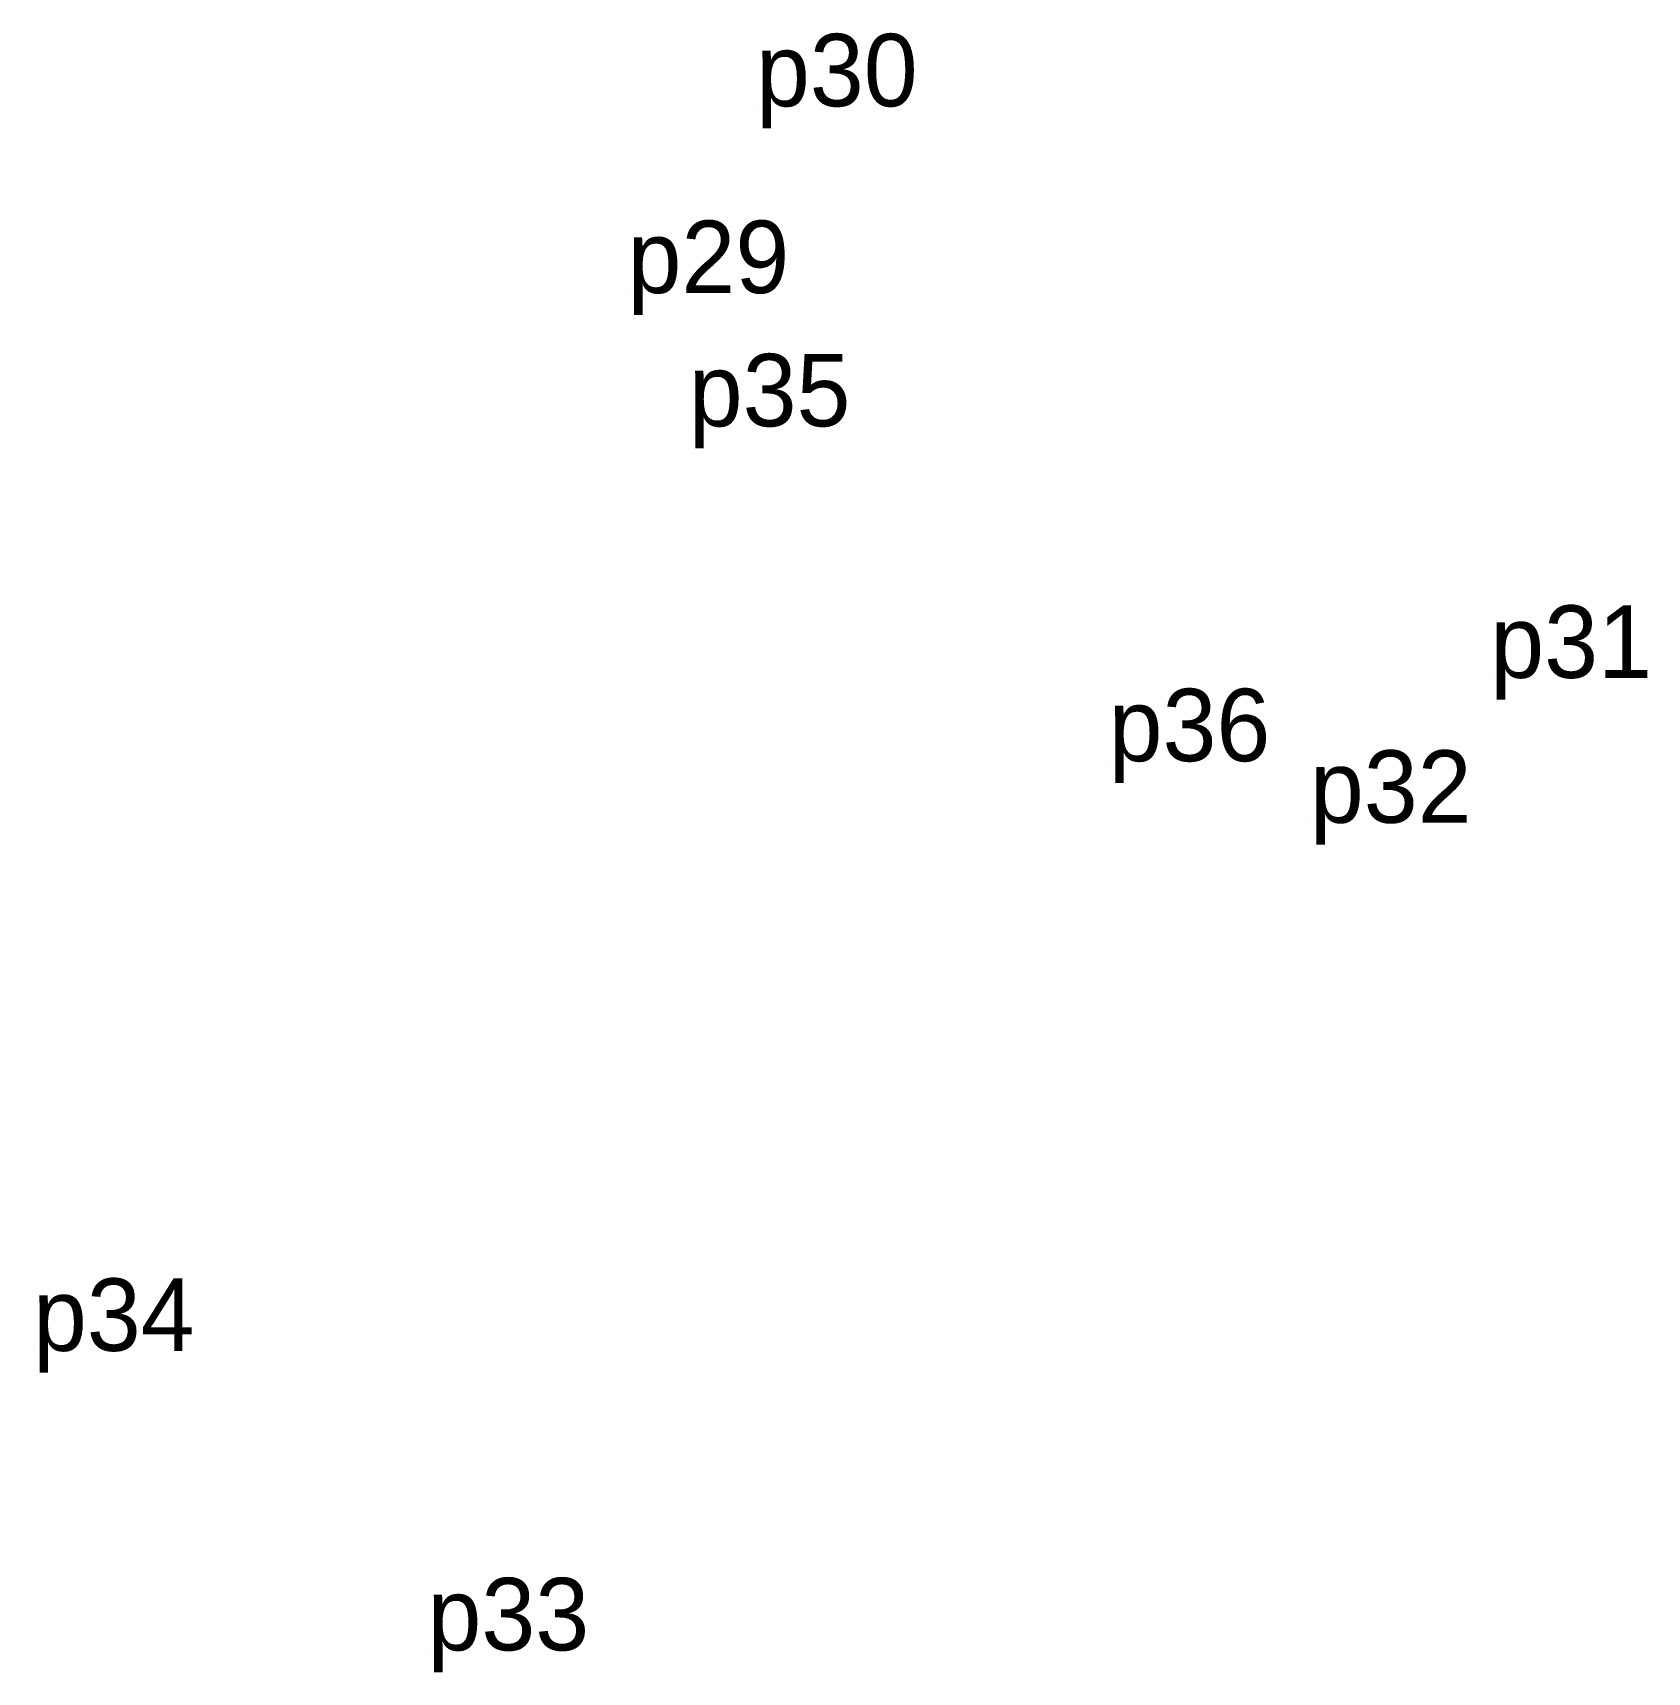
# Model space of a CAD drawing. Extents: x 536455 to 552087, y 1837743 to 1853843.
# Drawn here: x 551621.19 to 551661.29, y 1840951.71 to 1840992.44 of the extents above; entities that cross this region are included whole.
import ezdxf

# ---------------------------------------------------------------- set-up
doc = ezdxf.new("R2010")
doc.units = 0
doc.layers.add('MocDinhThua', color=7, linetype='Continuous')
doc.layers.add('TenChuLanCan', color=7, linetype='Continuous')

msp = doc.modelspace()

# ---------------------------------------------------------------- texts
at = {"layer": 'TenChuLanCan'}
for s, p in [('p30', (551639.15, 1840990.61)), ('p30', (551639.15, 1840990.61)), ('p30', (551639.15, 1840990.61)), ('p29', (551635.96, 1840985.97)), ('p29', (551635.96, 1840985.97)), ('p29', (551635.96, 1840985.97)), ('p35', (551637.48, 1840982.66)), ('p35', (551637.48, 1840982.66)), ('p35', (551637.48, 1840982.66)), ('p31', (551657.39, 1840976.41)), ('p31', (551657.39, 1840976.41)), ('p31', (551657.39, 1840976.41)), ('p36', (551647.91, 1840974.34)), ('p36', (551647.91, 1840974.34)), ('p36', (551647.91, 1840974.34)), ('p32', (551652.91, 1840972.81)), ('p32', (551652.91, 1840972.81)), ('p32', (551652.91, 1840972.81)), ('p34', (551621.19, 1840959.69)), ('p34', (551621.19, 1840959.69)), ('p34', (551621.19, 1840959.69)), ('p33', (551630.99, 1840952.25)), ('p33', (551630.99, 1840952.25)), ('p33', (551630.99, 1840952.25))]:
    msp.add_text(s, height=1.8, dxfattribs=at).set_placement(p)

# ---------------------------------------------------------------- linework, layer by layer
at = {"layer": 'MocDinhThua'}
for p, q in [((551639.153, 1840990.611), (551639.153, 1840990.611)), ((551639.153, 1840990.611), (551639.153, 1840990.611)), ((551639.153, 1840990.611), (551639.153, 1840990.611)), ((551635.964, 1840985.974), (551635.964, 1840985.974)), ((551635.964, 1840985.974), (551635.964, 1840985.974)), ((551635.964, 1840985.974), (551635.964, 1840985.974)), ((551637.483, 1840982.664), (551637.483, 1840982.664)), ((551637.483, 1840982.664), (551637.483, 1840982.664)), ((551637.483, 1840982.664), (551637.483, 1840982.664)), ((551657.392, 1840976.414), (551657.392, 1840976.414)), ((551657.392, 1840976.414), (551657.392, 1840976.414)), ((551657.392, 1840976.414), (551657.392, 1840976.414)), ((551647.914, 1840974.335), (551647.914, 1840974.335)), ((551647.914, 1840974.335), (551647.914, 1840974.335)), ((551647.914, 1840974.335), (551647.914, 1840974.335)), ((551652.911, 1840972.814), (551652.911, 1840972.814)), ((551652.911, 1840972.814), (551652.911, 1840972.814)), ((551652.911, 1840972.814), (551652.911, 1840972.814)), ((551621.185, 1840959.694), (551621.185, 1840959.694)), ((551621.185, 1840959.694), (551621.185, 1840959.694)), ((551621.185, 1840959.694), (551621.185, 1840959.694)), ((551630.987, 1840952.254), (551630.987, 1840952.254)), ((551630.987, 1840952.254), (551630.987, 1840952.254)), ((551630.987, 1840952.254), (551630.987, 1840952.254))]:
    msp.add_line(p, q, dxfattribs=at)

msp.set_redraw_order([(e.dxf.handle, doc.entitydb.next_handle()) for e in msp.query("TEXT MTEXT ATTDEF DIMENSION ARC_DIMENSION")])  # texts and dimensions are drawn at this point

doc.saveas('drawing.dxf')
